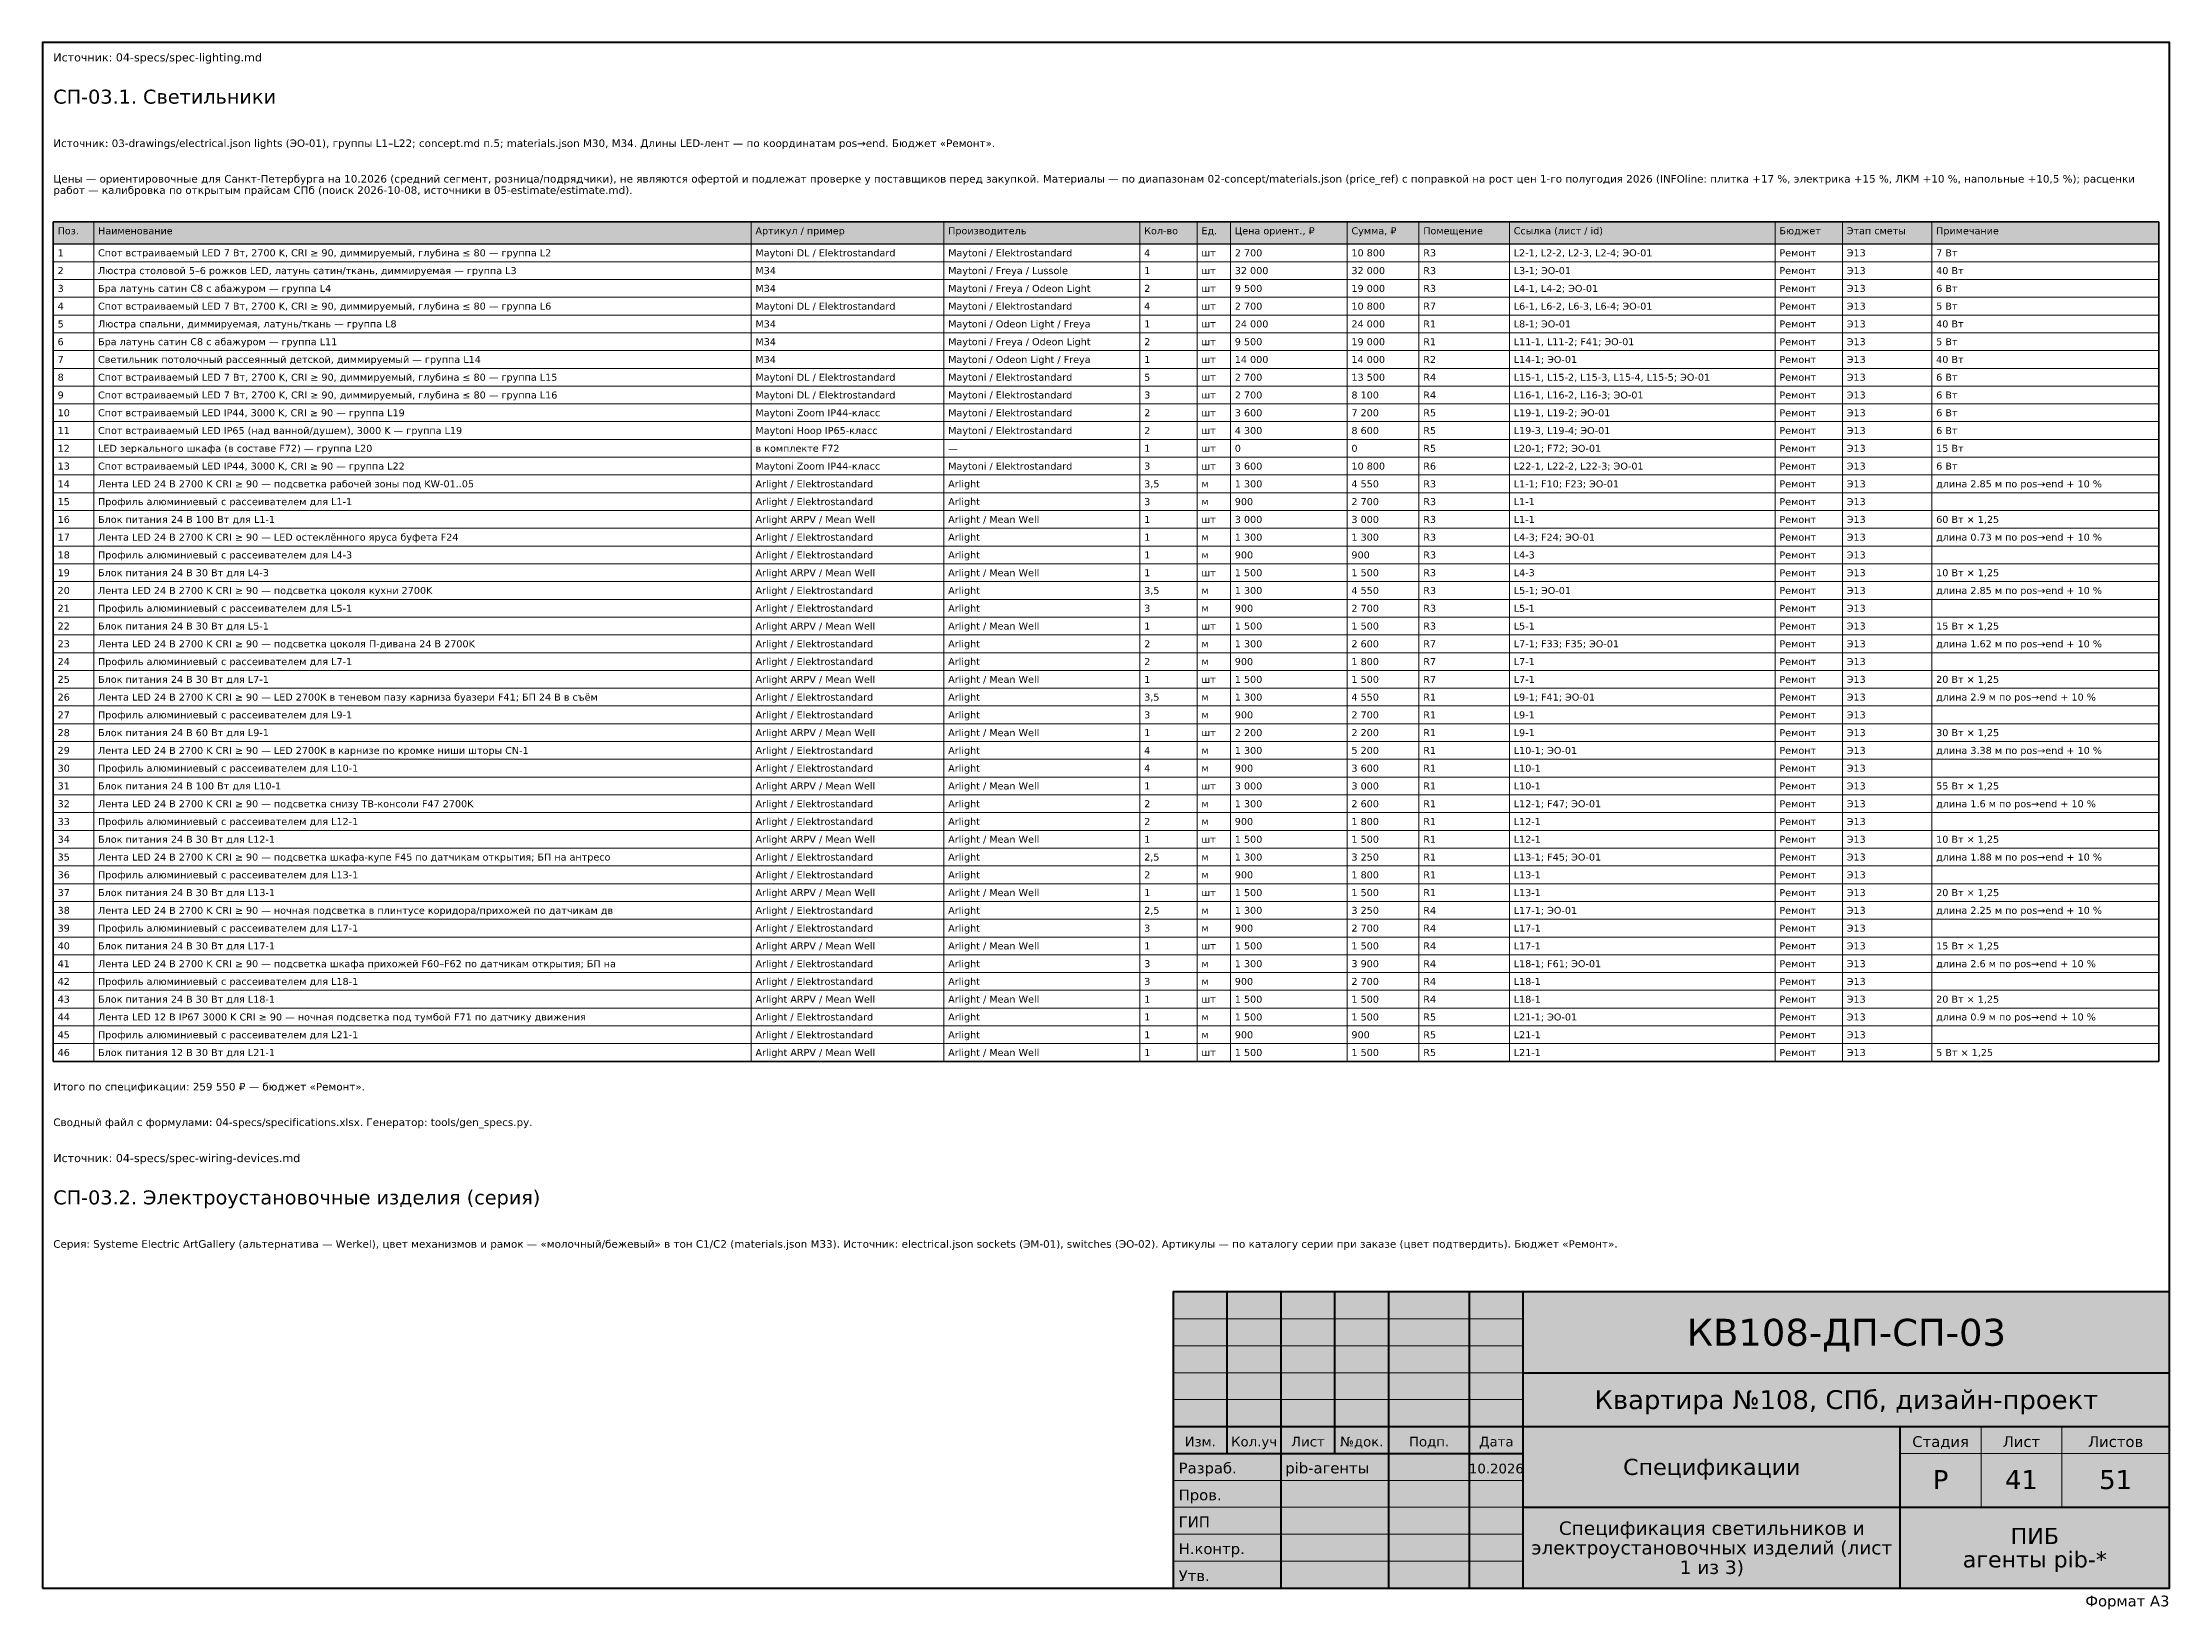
# Model space of a CAD drawing. Header units: millimetres. Extents: x 20 to 415, y 1 to 292.
import ezdxf
from ezdxf.enums import TextEntityAlignment as Align

# ---------------------------------------------------------------- set-up
doc = ezdxf.new("R2010")
doc.units = ezdxf.units.MM
doc.layers.add('FRAME', color=7, linetype='CONTINUOUS')
doc.layers.add('TEXT', color=7, linetype='CONTINUOUS')
doc.styles.add('GOST', font='DejaVuSans.ttf')

msp = doc.modelspace()

# ---------------------------------------------------------------- texts
at = {"layer": 'FRAME', "color": 7, "style": 'GOST'}
for s, height, p in [('КВ108-ДП-СП-03', 5, (355, 50)), ('Квартира №108, СПб, дизайн-проект', 3.5, (355, 38.25)), ('Изм.', 1.8, (235, 31.3)), ('Кол.уч', 1.8, (245, 31.3)), ('Лист', 1.8, (255, 31.3)), ('№док.', 1.8, (265, 31.3)), ('Подп.', 1.8, (277.5, 31.3)), ('Дата', 1.8, (290, 31.3)), ('Стадия', 2, (372.5, 31.2)), ('Лист', 2, (387.5, 31.2)), ('Листов', 2, (405, 31.2)), ('10.2026', 1.8, (290, 26.3)), ('Спецификации', 3, (330, 26)), ('Р', 3.5, (372.5, 23.4)), ('41', 3.5, (387.5, 23.4)), ('51', 3.5, (405, 23.4)), ('Спецификация светильников и', 2.5, (330, 14.88)), ('ПИБ', 3, (390, 13.18)), ('электроустановочных изделий (лист', 2.5, (330, 11.25)), ('агенты pib-*', 3, (390, 8.83)), ('1 из 3)', 2.5, (330, 7.62))]:
    msp.add_text(s, height=height, dxfattribs=at).set_placement(p, align=Align.CENTER)
for s, p in [('Разраб.', (231, 26.3)), ('pib-агенты', (250.8, 26.3)), ('Пров.', (231, 21.3)), ('ГИП', (231, 16.3)), ('Н.контр.', (231, 11.3)), ('Утв.', (231, 6.3))]:
    msp.add_text(s, height=2, dxfattribs=at).set_placement(p)
msp.add_text('Формат A3', height=2, dxfattribs=at).set_placement((415, 1.6), align=Align.RIGHT)
at = {"layer": 'TEXT', "color": 7, "style": 'GOST'}
for s, height, p in [('Источник: 04-specs/spec-lighting.md', 1.5, (22, 288.5)), ('СП-03.1. Светильники', 2.6, (22, 280.65)), ('Источник: 03-drawings/electrical.json lights (ЭО-01), группы L1–L22; concept.md п.5; materials.json M30, M34. Длины LED-лент — по координатам pos→end. Бюджет «Ремонт».', 1.4, (22, 272.6)), ('работ — калибровка по открытым прайсам СПб (поиск 2026-10-08, источники в 05-estimate/estimate.md).', 1.4, (22, 263.9)), ('Цены — ориентировочные для Санкт-Петербурга на 10.2026 (средний сегмент, розница/подрядчики), не являются офертой и подлежат проверке у поставщиков перед закупкой. Материалы — по диапазонам 02-concept/materials.json (price_ref) с поправкой на рост цен 1-го полугодия 2026 (INFOline: плитка +17 %, электрика +15 %, ЛКМ +10 %, напольные +10,5 %); расценки', 1.4, (22, 266)), ('Поз.', 1.3, (22.8, 256.4)), ('Наименование', 1.3, (30.31, 256.4)), ('Артикул / пример', 1.3, (152.4, 256.4)), ('Производитель', 1.3, (188.19, 256.4)), ('Кол-во', 1.3, (224.59, 256.4)), ('Ед.', 1.3, (235.22, 256.4)), ('Цена ориент., ₽', 1.3, (241.42, 256.4)), ('Сумма, ₽', 1.3, (263.08, 256.4)), ('Помещение', 1.3, (276.42, 256.4)), ('Ссылка (лист / id)', 1.3, (293.22, 256.4)), ('Бюджет', 1.3, (342.56, 256.4)), ('Этап сметы', 1.3, (355.07, 256.4)), ('Примечание', 1.3, (371.67, 256.4)), ('1', 1.3, (22.8, 252.3)), ('Спот встраиваемый LED 7 Вт, 2700 K, CRI ≥ 90, диммируемый, глубина ≤ 80 — группа L2', 1.3, (30.31, 252.3)), ('Maytoni DL / Elektrostandard', 1.3, (152.4, 252.3)), ('Maytoni / Elektrostandard', 1.3, (188.19, 252.3)), ('4', 1.3, (224.59, 252.3)), ('шт', 1.3, (235.22, 252.3)), ('2 700', 1.3, (241.42, 252.3)), ('10 800', 1.3, (263.08, 252.3)), ('R3', 1.3, (276.42, 252.3)), ('L2-1, L2-2, L2-3, L2-4; ЭО-01', 1.3, (293.22, 252.3)), ('Ремонт', 1.3, (342.56, 252.3)), ('Э13', 1.3, (355.07, 252.3)), ('7 Вт', 1.3, (371.67, 252.3)), ('2', 1.3, (22.8, 249)), ('Люстра столовой 5–6 рожков LED, латунь сатин/ткань, диммируемая — группа L3', 1.3, (30.31, 249)), ('M34', 1.3, (152.4, 249)), ('Maytoni / Freya / Lussole', 1.3, (188.19, 249)), ('1', 1.3, (224.59, 249)), ('шт', 1.3, (235.22, 249)), ('32 000', 1.3, (241.42, 249)), ('32 000', 1.3, (263.08, 249)), ('R3', 1.3, (276.42, 249)), ('L3-1; ЭО-01', 1.3, (293.22, 249)), ('Ремонт', 1.3, (342.56, 249)), ('Э13', 1.3, (355.07, 249)), ('40 Вт', 1.3, (371.67, 249)), ('3', 1.3, (22.8, 245.7)), ('Бра латунь сатин C8 с абажуром — группа L4', 1.3, (30.31, 245.7)), ('M34', 1.3, (152.4, 245.7)), ('Maytoni / Freya / Odeon Light', 1.3, (188.19, 245.7)), ('2', 1.3, (224.59, 245.7)), ('шт', 1.3, (235.22, 245.7)), ('9 500', 1.3, (241.42, 245.7)), ('19 000', 1.3, (263.08, 245.7)), ('R3', 1.3, (276.42, 245.7)), ('L4-1, L4-2; ЭО-01', 1.3, (293.22, 245.7)), ('Ремонт', 1.3, (342.56, 245.7)), ('Э13', 1.3, (355.07, 245.7)), ('6 Вт', 1.3, (371.67, 245.7)), ('4', 1.3, (22.8, 242.4)), ('Спот встраиваемый LED 7 Вт, 2700 K, CRI ≥ 90, диммируемый, глубина ≤ 80 — группа L6', 1.3, (30.31, 242.4)), ('Maytoni DL / Elektrostandard', 1.3, (152.4, 242.4)), ('Maytoni / Elektrostandard', 1.3, (188.19, 242.4)), ('4', 1.3, (224.59, 242.4)), ('шт', 1.3, (235.22, 242.4)), ('2 700', 1.3, (241.42, 242.4)), ('10 800', 1.3, (263.08, 242.4)), ('R7', 1.3, (276.42, 242.4)), ('L6-1, L6-2, L6-3, L6-4; ЭО-01', 1.3, (293.22, 242.4)), ('Ремонт', 1.3, (342.56, 242.4)), ('Э13', 1.3, (355.07, 242.4)), ('5 Вт', 1.3, (371.67, 242.4)), ('6', 1.3, (22.8, 235.8)), ('5', 1.3, (22.8, 239.1)), ('Люстра спальни, диммируемая, латунь/ткань — группа L8', 1.3, (30.31, 239.1)), ('Бра латунь сатин C8 с абажуром — группа L11', 1.3, (30.31, 235.8)), ('M34', 1.3, (152.4, 239.1)), ('M34', 1.3, (152.4, 235.8)), ('Maytoni / Odeon Light / Freya', 1.3, (188.19, 239.1)), ('Maytoni / Freya / Odeon Light', 1.3, (188.19, 235.8)), ('2', 1.3, (224.59, 235.8)), ('1', 1.3, (224.59, 239.1)), ('шт', 1.3, (235.22, 239.1)), ('9 500', 1.3, (241.42, 235.8)), ('24 000', 1.3, (241.42, 239.1)), ('24 000', 1.3, (263.08, 239.1)), ('19 000', 1.3, (263.08, 235.8)), ('R1', 1.3, (276.42, 239.1)), ('R1', 1.3, (276.42, 235.8)), ('L8-1; ЭО-01', 1.3, (293.22, 239.1)), ('L11-1, L11-2; F41; ЭО-01', 1.3, (293.22, 235.8)), ('Ремонт', 1.3, (342.56, 239.1)), ('Ремонт', 1.3, (342.56, 235.8)), ('Э13', 1.3, (355.07, 239.1)), ('Э13', 1.3, (355.07, 235.8)), ('40 Вт', 1.3, (371.67, 239.1)), ('5 Вт', 1.3, (371.67, 235.8)), ('7', 1.3, (22.8, 232.5)), ('Светильник потолочный рассеянный детской, диммируемый — группа L14', 1.3, (30.31, 232.5)), ('M34', 1.3, (152.4, 232.5)), ('Maytoni / Odeon Light / Freya', 1.3, (188.19, 232.5)), ('1', 1.3, (224.59, 232.5)), ('шт', 1.3, (235.22, 235.8)), ('шт', 1.3, (235.22, 232.5)), ('14 000', 1.3, (241.42, 232.5)), ('14 000', 1.3, (263.08, 232.5)), ('R2', 1.3, (276.42, 232.5)), ('L14-1; ЭО-01', 1.3, (293.22, 232.5)), ('Ремонт', 1.3, (342.56, 232.5)), ('Э13', 1.3, (355.07, 232.5)), ('40 Вт', 1.3, (371.67, 232.5)), ('8', 1.3, (22.8, 229.2)), ('Спот встраиваемый LED 7 Вт, 2700 K, CRI ≥ 90, диммируемый, глубина ≤ 80 — группа L15', 1.3, (30.31, 229.2)), ('Maytoni DL / Elektrostandard', 1.3, (152.4, 229.2)), ('Maytoni / Elektrostandard', 1.3, (188.19, 229.2)), ('5', 1.3, (224.59, 229.2)), ('шт', 1.3, (235.22, 229.2)), ('2 700', 1.3, (241.42, 229.2)), ('13 500', 1.3, (263.08, 229.2)), ('R4', 1.3, (276.42, 229.2)), ('L15-1, L15-2, L15-3, L15-4, L15-5; ЭО-01', 1.3, (293.22, 229.2)), ('Ремонт', 1.3, (342.56, 229.2)), ('Э13', 1.3, (355.07, 229.2)), ('6 Вт', 1.3, (371.67, 229.2)), ('9', 1.3, (22.8, 225.9)), ('Спот встраиваемый LED 7 Вт, 2700 K, CRI ≥ 90, диммируемый, глубина ≤ 80 — группа L16', 1.3, (30.31, 225.9)), ('Maytoni DL / Elektrostandard', 1.3, (152.4, 225.9)), ('Maytoni / Elektrostandard', 1.3, (188.19, 225.9)), ('3', 1.3, (224.59, 225.9)), ('шт', 1.3, (235.22, 225.9)), ('2 700', 1.3, (241.42, 225.9)), ('8 100', 1.3, (263.08, 225.9)), ('R4', 1.3, (276.42, 225.9)), ('L16-1, L16-2, L16-3; ЭО-01', 1.3, (293.22, 225.9)), ('Ремонт', 1.3, (342.56, 225.9)), ('Э13', 1.3, (355.07, 225.9)), ('6 Вт', 1.3, (371.67, 225.9)), ('10', 1.3, (22.8, 222.6)), ('Спот встраиваемый LED IP44, 3000 K, CRI ≥ 90 — группа L19', 1.3, (30.31, 222.6)), ('Maytoni Zoom IP44-класс', 1.3, (152.4, 222.6)), ('Maytoni / Elektrostandard', 1.3, (188.19, 222.6)), ('2', 1.3, (224.59, 222.6)), ('шт', 1.3, (235.22, 222.6)), ('3 600', 1.3, (241.42, 222.6)), ('7 200', 1.3, (263.08, 222.6)), ('R5', 1.3, (276.42, 222.6)), ('L19-1, L19-2; ЭО-01', 1.3, (293.22, 222.6)), ('Ремонт', 1.3, (342.56, 222.6)), ('Э13', 1.3, (355.07, 222.6)), ('6 Вт', 1.3, (371.67, 222.6)), ('11', 1.3, (22.8, 219.3)), ('12', 1.3, (22.8, 216)), ('Спот встраиваемый LED IP65 (над ванной/душем), 3000 K — группа L19', 1.3, (30.31, 219.3)), ('LED зеркального шкафа (в составе F72) — группа L20', 1.3, (30.31, 216)), ('в комплекте F72', 1.3, (152.4, 216)), ('Maytoni Hoop IP65-класс', 1.3, (152.4, 219.3)), ('Maytoni / Elektrostandard', 1.3, (188.19, 219.3)), ('2', 1.3, (224.59, 219.3)), ('1', 1.3, (224.59, 216)), ('шт', 1.3, (235.22, 219.3)), ('4 300', 1.3, (241.42, 219.3)), ('0', 1.3, (241.42, 216)), ('8 600', 1.3, (263.08, 219.3)), ('0', 1.3, (263.08, 216)), ('R5', 1.3, (276.42, 219.3)), ('R5', 1.3, (276.42, 216)), ('L19-3, L19-4; ЭО-01', 1.3, (293.22, 219.3)), ('L20-1; F72; ЭО-01', 1.3, (293.22, 216)), ('Ремонт', 1.3, (342.56, 219.3)), ('Ремонт', 1.3, (342.56, 216)), ('Э13', 1.3, (355.07, 219.3)), ('Э13', 1.3, (355.07, 216)), ('6 Вт', 1.3, (371.67, 219.3)), ('15 Вт', 1.3, (371.67, 216)), ('13', 1.3, (22.8, 212.7)), ('Спот встраиваемый LED IP44, 3000 K, CRI ≥ 90 — группа L22', 1.3, (30.31, 212.7)), ('Maytoni Zoom IP44-класс', 1.3, (152.4, 212.7)), ('—', 1.3, (188.19, 216)), ('Maytoni / Elektrostandard', 1.3, (188.19, 212.7)), ('3', 1.3, (224.59, 212.7)), ('шт', 1.3, (235.22, 216)), ('шт', 1.3, (235.22, 212.7)), ('3 600', 1.3, (241.42, 212.7)), ('10 800', 1.3, (263.08, 212.7)), ('R6', 1.3, (276.42, 212.7)), ('L22-1, L22-2, L22-3; ЭО-01', 1.3, (293.22, 212.7)), ('Ремонт', 1.3, (342.56, 212.7)), ('Э13', 1.3, (355.07, 212.7)), ('6 Вт', 1.3, (371.67, 212.7)), ('14', 1.3, (22.8, 209.4)), ('Лента LED 24 В 2700 K CRI ≥ 90 — подсветка рабочей зоны под KW-01..05', 1.3, (30.31, 209.4)), ('Arlight / Elektrostandard', 1.3, (152.4, 209.4)), ('Arlight', 1.3, (188.19, 209.4)), ('3,5', 1.3, (224.59, 209.4)), ('м', 1.3, (235.22, 209.4)), ('1 300', 1.3, (241.42, 209.4)), ('4 550', 1.3, (263.08, 209.4)), ('R3', 1.3, (276.42, 209.4)), ('L1-1; F10; F23; ЭО-01', 1.3, (293.22, 209.4)), ('Ремонт', 1.3, (342.56, 209.4)), ('Э13', 1.3, (355.07, 209.4)), ('длина 2.85 м по pos→end + 10 %', 1.3, (371.67, 209.4)), ('15', 1.3, (22.8, 206.1)), ('Профиль алюминиевый с рассеивателем для L1-1', 1.3, (30.31, 206.1)), ('Arlight / Elektrostandard', 1.3, (152.4, 206.1)), ('Arlight', 1.3, (188.19, 206.1)), ('3', 1.3, (224.59, 206.1)), ('м', 1.3, (235.22, 206.1)), ('900', 1.3, (241.42, 206.1)), ('2 700', 1.3, (263.08, 206.1)), ('R3', 1.3, (276.42, 206.1)), ('L1-1', 1.3, (293.22, 206.1)), ('Ремонт', 1.3, (342.56, 206.1)), ('Э13', 1.3, (355.07, 206.1)), ('16', 1.3, (22.8, 202.8)), ('Блок питания 24 В 100 Вт для L1-1', 1.3, (30.31, 202.8)), ('Arlight ARPV / Mean Well', 1.3, (152.4, 202.8)), ('Arlight / Mean Well', 1.3, (188.19, 202.8)), ('1', 1.3, (224.59, 202.8)), ('шт', 1.3, (235.22, 202.8)), ('3 000', 1.3, (241.42, 202.8)), ('3 000', 1.3, (263.08, 202.8)), ('R3', 1.3, (276.42, 202.8)), ('L1-1', 1.3, (293.22, 202.8)), ('Ремонт', 1.3, (342.56, 202.8)), ('Э13', 1.3, (355.07, 202.8)), ('60 Вт × 1,25', 1.3, (371.67, 202.8)), ('17', 1.3, (22.8, 199.5)), ('18', 1.3, (22.8, 196.2)), ('Лента LED 24 В 2700 K CRI ≥ 90 — LED остеклённого яруса буфета F24', 1.3, (30.31, 199.5)), ('Профиль алюминиевый с рассеивателем для L4-3', 1.3, (30.31, 196.2)), ('Arlight / Elektrostandard', 1.3, (152.4, 199.5)), ('Arlight / Elektrostandard', 1.3, (152.4, 196.2)), ('Arlight', 1.3, (188.19, 199.5)), ('Arlight', 1.3, (188.19, 196.2)), ('1', 1.3, (224.59, 199.5)), ('м', 1.3, (235.22, 199.5)), ('900', 1.3, (241.42, 196.2)), ('1 300', 1.3, (241.42, 199.5)), ('900', 1.3, (263.08, 196.2)), ('1 300', 1.3, (263.08, 199.5)), ('R3', 1.3, (276.42, 199.5)), ('R3', 1.3, (276.42, 196.2)), ('L4-3; F24; ЭО-01', 1.3, (293.22, 199.5)), ('L4-3', 1.3, (293.22, 196.2)), ('Ремонт', 1.3, (342.56, 199.5)), ('Э13', 1.3, (355.07, 199.5)), ('Э13', 1.3, (355.07, 196.2)), ('длина 0.73 м по pos→end + 10 %', 1.3, (371.67, 199.5)), ('19', 1.3, (22.8, 192.9)), ('Блок питания 24 В 30 Вт для L4-3', 1.3, (30.31, 192.9)), ('Arlight ARPV / Mean Well', 1.3, (152.4, 192.9)), ('Arlight / Mean Well', 1.3, (188.19, 192.9)), ('1', 1.3, (224.59, 196.2)), ('1', 1.3, (224.59, 192.9)), ('м', 1.3, (235.22, 196.2)), ('шт', 1.3, (235.22, 192.9)), ('1 500', 1.3, (241.42, 192.9)), ('1 500', 1.3, (263.08, 192.9)), ('R3', 1.3, (276.42, 192.9)), ('L4-3', 1.3, (293.22, 192.9)), ('Ремонт', 1.3, (342.56, 196.2)), ('Ремонт', 1.3, (342.56, 192.9)), ('Э13', 1.3, (355.07, 192.9)), ('10 Вт × 1,25', 1.3, (371.67, 192.9)), ('20', 1.3, (22.8, 189.6)), ('Лента LED 24 В 2700 K CRI ≥ 90 — подсветка цоколя кухни 2700K', 1.3, (30.31, 189.6)), ('Arlight / Elektrostandard', 1.3, (152.4, 189.6)), ('Arlight', 1.3, (188.19, 189.6)), ('3,5', 1.3, (224.59, 189.6)), ('м', 1.3, (235.22, 189.6)), ('1 300', 1.3, (241.42, 189.6)), ('4 550', 1.3, (263.08, 189.6)), ('R3', 1.3, (276.42, 189.6)), ('L5-1; ЭО-01', 1.3, (293.22, 189.6)), ('Ремонт', 1.3, (342.56, 189.6)), ('Э13', 1.3, (355.07, 189.6)), ('длина 2.85 м по pos→end + 10 %', 1.3, (371.67, 189.6)), ('21', 1.3, (22.8, 186.3)), ('Профиль алюминиевый с рассеивателем для L5-1', 1.3, (30.31, 186.3)), ('Arlight / Elektrostandard', 1.3, (152.4, 186.3)), ('Arlight', 1.3, (188.19, 186.3)), ('3', 1.3, (224.59, 186.3)), ('м', 1.3, (235.22, 186.3)), ('900', 1.3, (241.42, 186.3)), ('2 700', 1.3, (263.08, 186.3)), ('R3', 1.3, (276.42, 186.3)), ('L5-1', 1.3, (293.22, 186.3)), ('Ремонт', 1.3, (342.56, 186.3)), ('Э13', 1.3, (355.07, 186.3)), ('22', 1.3, (22.8, 183)), ('Блок питания 24 В 30 Вт для L5-1', 1.3, (30.31, 183)), ('Arlight ARPV / Mean Well', 1.3, (152.4, 183)), ('Arlight / Mean Well', 1.3, (188.19, 183)), ('1', 1.3, (224.59, 183)), ('шт', 1.3, (235.22, 183)), ('1 500', 1.3, (241.42, 183)), ('1 500', 1.3, (263.08, 183)), ('R3', 1.3, (276.42, 183)), ('L5-1', 1.3, (293.22, 183)), ('Ремонт', 1.3, (342.56, 183)), ('Э13', 1.3, (355.07, 183)), ('15 Вт × 1,25', 1.3, (371.67, 183)), ('23', 1.3, (22.8, 179.7)), ('Лента LED 24 В 2700 K CRI ≥ 90 — подсветка цоколя П-дивана 24 В 2700K', 1.3, (30.31, 179.7)), ('Профиль алюминиевый с рассеивателем для L7-1', 1.3, (30.31, 176.4)), ('Arlight / Elektrostandard', 1.3, (152.4, 179.7)), ('Arlight / Elektrostandard', 1.3, (152.4, 176.4)), ('Arlight', 1.3, (188.19, 179.7)), ('Arlight', 1.3, (188.19, 176.4)), ('2', 1.3, (224.59, 179.7)), ('м', 1.3, (235.22, 179.7)), ('1 300', 1.3, (241.42, 179.7)), ('2 600', 1.3, (263.08, 179.7)), ('R7', 1.3, (276.42, 179.7)), ('L7-1; F33; F35; ЭО-01', 1.3, (293.22, 179.7)), ('Ремонт', 1.3, (342.56, 179.7)), ('Э13', 1.3, (355.07, 179.7)), ('длина 1.62 м по pos→end + 10 %', 1.3, (371.67, 179.7)), ('24', 1.3, (22.8, 176.4)), ('25', 1.3, (22.8, 173.1)), ('Блок питания 24 В 30 Вт для L7-1', 1.3, (30.31, 173.1)), ('Arlight ARPV / Mean Well', 1.3, (152.4, 173.1)), ('Arlight / Mean Well', 1.3, (188.19, 173.1)), ('2', 1.3, (224.59, 176.4)), ('1', 1.3, (224.59, 173.1)), ('м', 1.3, (235.22, 176.4)), ('шт', 1.3, (235.22, 173.1)), ('900', 1.3, (241.42, 176.4)), ('1 500', 1.3, (241.42, 173.1)), ('1 800', 1.3, (263.08, 176.4)), ('1 500', 1.3, (263.08, 173.1)), ('R7', 1.3, (276.42, 176.4)), ('R7', 1.3, (276.42, 173.1)), ('L7-1', 1.3, (293.22, 176.4)), ('L7-1', 1.3, (293.22, 173.1)), ('Ремонт', 1.3, (342.56, 176.4)), ('Ремонт', 1.3, (342.56, 173.1)), ('Э13', 1.3, (355.07, 176.4)), ('Э13', 1.3, (355.07, 173.1)), ('20 Вт × 1,25', 1.3, (371.67, 173.1)), ('26', 1.3, (22.8, 169.8)), ('Лента LED 24 В 2700 K CRI ≥ 90 — LED 2700K в теневом пазу карниза буазери F41; БП 24 В в съём', 1.3, (30.31, 169.8)), ('Arlight / Elektrostandard', 1.3, (152.4, 169.8)), ('Arlight', 1.3, (188.19, 169.8)), ('3,5', 1.3, (224.59, 169.8)), ('м', 1.3, (235.22, 169.8)), ('1 300', 1.3, (241.42, 169.8)), ('4 550', 1.3, (263.08, 169.8)), ('R1', 1.3, (276.42, 169.8)), ('L9-1; F41; ЭО-01', 1.3, (293.22, 169.8)), ('Ремонт', 1.3, (342.56, 169.8)), ('Э13', 1.3, (355.07, 169.8)), ('длина 2.9 м по pos→end + 10 %', 1.3, (371.67, 169.8)), ('27', 1.3, (22.8, 166.5)), ('Профиль алюминиевый с рассеивателем для L9-1', 1.3, (30.31, 166.5)), ('Arlight / Elektrostandard', 1.3, (152.4, 166.5)), ('Arlight', 1.3, (188.19, 166.5)), ('3', 1.3, (224.59, 166.5)), ('м', 1.3, (235.22, 166.5)), ('900', 1.3, (241.42, 166.5)), ('2 700', 1.3, (263.08, 166.5)), ('R1', 1.3, (276.42, 166.5)), ('L9-1', 1.3, (293.22, 166.5)), ('Ремонт', 1.3, (342.56, 166.5)), ('Э13', 1.3, (355.07, 166.5)), ('28', 1.3, (22.8, 163.2)), ('Блок питания 24 В 60 Вт для L9-1', 1.3, (30.31, 163.2)), ('Arlight ARPV / Mean Well', 1.3, (152.4, 163.2)), ('Arlight / Mean Well', 1.3, (188.19, 163.2)), ('1', 1.3, (224.59, 163.2)), ('шт', 1.3, (235.22, 163.2)), ('2 200', 1.3, (241.42, 163.2)), ('2 200', 1.3, (263.08, 163.2)), ('R1', 1.3, (276.42, 163.2)), ('L9-1', 1.3, (293.22, 163.2)), ('Ремонт', 1.3, (342.56, 163.2)), ('Э13', 1.3, (355.07, 163.2)), ('30 Вт × 1,25', 1.3, (371.67, 163.2)), ('29', 1.3, (22.8, 159.9)), ('Лента LED 24 В 2700 K CRI ≥ 90 — LED 2700K в карнизе по кромке ниши шторы CN-1', 1.3, (30.31, 159.9)), ('Arlight / Elektrostandard', 1.3, (152.4, 159.9)), ('Arlight', 1.3, (188.19, 159.9)), ('4', 1.3, (224.59, 159.9)), ('м', 1.3, (235.22, 159.9)), ('1 300', 1.3, (241.42, 159.9)), ('5 200', 1.3, (263.08, 159.9)), ('R1', 1.3, (276.42, 159.9)), ('L10-1; ЭО-01', 1.3, (293.22, 159.9)), ('Ремонт', 1.3, (342.56, 159.9)), ('Э13', 1.3, (355.07, 159.9)), ('длина 3.38 м по pos→end + 10 %', 1.3, (371.67, 159.9)), ('30', 1.3, (22.8, 156.6)), ('31', 1.3, (22.8, 153.3)), ('Профиль алюминиевый с рассеивателем для L10-1', 1.3, (30.31, 156.6)), ('Блок питания 24 В 100 Вт для L10-1', 1.3, (30.31, 153.3)), ('Arlight / Elektrostandard', 1.3, (152.4, 156.6)), ('Arlight ARPV / Mean Well', 1.3, (152.4, 153.3)), ('Arlight', 1.3, (188.19, 156.6)), ('Arlight / Mean Well', 1.3, (188.19, 153.3)), ('4', 1.3, (224.59, 156.6)), ('1', 1.3, (224.59, 153.3)), ('м', 1.3, (235.22, 156.6)), ('шт', 1.3, (235.22, 153.3)), ('900', 1.3, (241.42, 156.6)), ('3 000', 1.3, (241.42, 153.3)), ('3 600', 1.3, (263.08, 156.6)), ('3 000', 1.3, (263.08, 153.3)), ('R1', 1.3, (276.42, 156.6)), ('R1', 1.3, (276.42, 153.3)), ('L10-1', 1.3, (293.22, 156.6)), ('L10-1', 1.3, (293.22, 153.3)), ('Ремонт', 1.3, (342.56, 156.6)), ('Ремонт', 1.3, (342.56, 153.3)), ('Э13', 1.3, (355.07, 156.6)), ('Э13', 1.3, (355.07, 153.3)), ('55 Вт × 1,25', 1.3, (371.67, 153.3)), ('32', 1.3, (22.8, 150)), ('Лента LED 24 В 2700 K CRI ≥ 90 — подсветка снизу ТВ-консоли F47 2700K', 1.3, (30.31, 150)), ('Arlight / Elektrostandard', 1.3, (152.4, 150)), ('Arlight', 1.3, (188.19, 150)), ('2', 1.3, (224.59, 150)), ('м', 1.3, (235.22, 150)), ('1 300', 1.3, (241.42, 150)), ('2 600', 1.3, (263.08, 150)), ('R1', 1.3, (276.42, 150)), ('L12-1; F47; ЭО-01', 1.3, (293.22, 150)), ('Ремонт', 1.3, (342.56, 150)), ('Э13', 1.3, (355.07, 150)), ('длина 1.6 м по pos→end + 10 %', 1.3, (371.67, 150)), ('33', 1.3, (22.8, 146.7)), ('Профиль алюминиевый с рассеивателем для L12-1', 1.3, (30.31, 146.7)), ('Arlight / Elektrostandard', 1.3, (152.4, 146.7)), ('Arlight', 1.3, (188.19, 146.7)), ('2', 1.3, (224.59, 146.7)), ('м', 1.3, (235.22, 146.7)), ('900', 1.3, (241.42, 146.7)), ('1 800', 1.3, (263.08, 146.7)), ('R1', 1.3, (276.42, 146.7)), ('L12-1', 1.3, (293.22, 146.7)), ('Ремонт', 1.3, (342.56, 146.7)), ('Э13', 1.3, (355.07, 146.7)), ('34', 1.3, (22.8, 143.4)), ('Блок питания 24 В 30 Вт для L12-1', 1.3, (30.31, 143.4)), ('Arlight ARPV / Mean Well', 1.3, (152.4, 143.4)), ('Arlight / Mean Well', 1.3, (188.19, 143.4)), ('1', 1.3, (224.59, 143.4)), ('шт', 1.3, (235.22, 143.4)), ('1 500', 1.3, (241.42, 143.4)), ('1 500', 1.3, (263.08, 143.4)), ('R1', 1.3, (276.42, 143.4)), ('L12-1', 1.3, (293.22, 143.4)), ('Ремонт', 1.3, (342.56, 143.4)), ('Э13', 1.3, (355.07, 143.4)), ('10 Вт × 1,25', 1.3, (371.67, 143.4)), ('35', 1.3, (22.8, 140.1)), ('Лента LED 24 В 2700 K CRI ≥ 90 — подсветка шкафа-купе F45 по датчикам открытия; БП на антресо', 1.3, (30.31, 140.1)), ('Arlight / Elektrostandard', 1.3, (152.4, 140.1)), ('Arlight', 1.3, (188.19, 140.1)), ('2,5', 1.3, (224.59, 140.1)), ('м', 1.3, (235.22, 140.1)), ('1 300', 1.3, (241.42, 140.1)), ('3 250', 1.3, (263.08, 140.1)), ('R1', 1.3, (276.42, 140.1)), ('L13-1; F45; ЭО-01', 1.3, (293.22, 140.1)), ('Ремонт', 1.3, (342.56, 140.1)), ('Э13', 1.3, (355.07, 140.1)), ('длина 1.88 м по pos→end + 10 %', 1.3, (371.67, 140.1)), ('36', 1.3, (22.8, 136.8)), ('37', 1.3, (22.8, 133.5)), ('Профиль алюминиевый с рассеивателем для L13-1', 1.3, (30.31, 136.8)), ('Блок питания 24 В 30 Вт для L13-1', 1.3, (30.31, 133.5)), ('Arlight / Elektrostandard', 1.3, (152.4, 136.8)), ('Arlight ARPV / Mean Well', 1.3, (152.4, 133.5)), ('Arlight', 1.3, (188.19, 136.8)), ('Arlight / Mean Well', 1.3, (188.19, 133.5)), ('2', 1.3, (224.59, 136.8)), ('1', 1.3, (224.59, 133.5)), ('м', 1.3, (235.22, 136.8)), ('шт', 1.3, (235.22, 133.5)), ('900', 1.3, (241.42, 136.8)), ('1 500', 1.3, (241.42, 133.5)), ('1 800', 1.3, (263.08, 136.8)), ('1 500', 1.3, (263.08, 133.5)), ('R1', 1.3, (276.42, 136.8)), ('R1', 1.3, (276.42, 133.5)), ('L13-1', 1.3, (293.22, 136.8)), ('L13-1', 1.3, (293.22, 133.5)), ('Ремонт', 1.3, (342.56, 136.8)), ('Ремонт', 1.3, (342.56, 133.5)), ('Э13', 1.3, (355.07, 136.8)), ('Э13', 1.3, (355.07, 133.5)), ('20 Вт × 1,25', 1.3, (371.67, 133.5)), ('38', 1.3, (22.8, 130.2)), ('Лента LED 24 В 2700 K CRI ≥ 90 — ночная подсветка в плинтусе коридора/прихожей по датчикам дв', 1.3, (30.31, 130.2)), ('Arlight / Elektrostandard', 1.3, (152.4, 130.2)), ('Arlight', 1.3, (188.19, 130.2)), ('2,5', 1.3, (224.59, 130.2)), ('м', 1.3, (235.22, 130.2)), ('1 300', 1.3, (241.42, 130.2)), ('3 250', 1.3, (263.08, 130.2)), ('R4', 1.3, (276.42, 130.2)), ('L17-1; ЭО-01', 1.3, (293.22, 130.2)), ('Ремонт', 1.3, (342.56, 130.2)), ('Э13', 1.3, (355.07, 130.2)), ('длина 2.25 м по pos→end + 10 %', 1.3, (371.67, 130.2)), ('39', 1.3, (22.8, 126.9)), ('Профиль алюминиевый с рассеивателем для L17-1', 1.3, (30.31, 126.9)), ('Arlight / Elektrostandard', 1.3, (152.4, 126.9)), ('Arlight', 1.3, (188.19, 126.9)), ('3', 1.3, (224.59, 126.9)), ('м', 1.3, (235.22, 126.9)), ('900', 1.3, (241.42, 126.9)), ('2 700', 1.3, (263.08, 126.9)), ('R4', 1.3, (276.42, 126.9)), ('L17-1', 1.3, (293.22, 126.9)), ('Ремонт', 1.3, (342.56, 126.9)), ('Э13', 1.3, (355.07, 126.9)), ('40', 1.3, (22.8, 123.6)), ('Блок питания 24 В 30 Вт для L17-1', 1.3, (30.31, 123.6)), ('Arlight ARPV / Mean Well', 1.3, (152.4, 123.6)), ('Arlight / Mean Well', 1.3, (188.19, 123.6)), ('1', 1.3, (224.59, 123.6)), ('шт', 1.3, (235.22, 123.6)), ('1 500', 1.3, (241.42, 123.6)), ('1 500', 1.3, (263.08, 123.6)), ('R4', 1.3, (276.42, 123.6)), ('L17-1', 1.3, (293.22, 123.6)), ('Ремонт', 1.3, (342.56, 123.6)), ('Э13', 1.3, (355.07, 123.6)), ('15 Вт × 1,25', 1.3, (371.67, 123.6)), ('41', 1.3, (22.8, 120.3)), ('Лента LED 24 В 2700 K CRI ≥ 90 — подсветка шкафа прихожей F60–F62 по датчикам открытия; БП на', 1.3, (30.31, 120.3)), ('Arlight / Elektrostandard', 1.3, (152.4, 120.3)), ('Arlight', 1.3, (188.19, 120.3)), ('3', 1.3, (224.59, 120.3)), ('м', 1.3, (235.22, 120.3)), ('1 300', 1.3, (241.42, 120.3)), ('3 900', 1.3, (263.08, 120.3)), ('R4', 1.3, (276.42, 120.3)), ('L18-1; F61; ЭО-01', 1.3, (293.22, 120.3)), ('Ремонт', 1.3, (342.56, 120.3)), ('Э13', 1.3, (355.07, 120.3)), ('длина 2.6 м по pos→end + 10 %', 1.3, (371.67, 120.3)), ('42', 1.3, (22.8, 117)), ('43', 1.3, (22.8, 113.7)), ('Профиль алюминиевый с рассеивателем для L18-1', 1.3, (30.31, 117)), ('Блок питания 24 В 30 Вт для L18-1', 1.3, (30.31, 113.7)), ('Arlight / Elektrostandard', 1.3, (152.4, 117)), ('Arlight ARPV / Mean Well', 1.3, (152.4, 113.7)), ('Arlight', 1.3, (188.19, 117)), ('Arlight / Mean Well', 1.3, (188.19, 113.7)), ('3', 1.3, (224.59, 117)), ('1', 1.3, (224.59, 113.7)), ('м', 1.3, (235.22, 117)), ('шт', 1.3, (235.22, 113.7)), ('900', 1.3, (241.42, 117)), ('1 500', 1.3, (241.42, 113.7)), ('2 700', 1.3, (263.08, 117)), ('1 500', 1.3, (263.08, 113.7)), ('R4', 1.3, (276.42, 117)), ('R4', 1.3, (276.42, 113.7)), ('L18-1', 1.3, (293.22, 117)), ('L18-1', 1.3, (293.22, 113.7)), ('Ремонт', 1.3, (342.56, 117)), ('Ремонт', 1.3, (342.56, 113.7)), ('Э13', 1.3, (355.07, 117)), ('Э13', 1.3, (355.07, 113.7)), ('20 Вт × 1,25', 1.3, (371.67, 113.7)), ('44', 1.3, (22.8, 110.4)), ('Лента LED 12 В IP67 3000 K CRI ≥ 90 — ночная подсветка под тумбой F71 по датчику движения', 1.3, (30.31, 110.4)), ('Arlight / Elektrostandard', 1.3, (152.4, 110.4)), ('Arlight', 1.3, (188.19, 110.4)), ('1', 1.3, (224.59, 110.4)), ('м', 1.3, (235.22, 110.4)), ('1 500', 1.3, (241.42, 110.4)), ('1 500', 1.3, (263.08, 110.4)), ('R5', 1.3, (276.42, 110.4)), ('L21-1; ЭО-01', 1.3, (293.22, 110.4)), ('Ремонт', 1.3, (342.56, 110.4)), ('Э13', 1.3, (355.07, 110.4)), ('длина 0.9 м по pos→end + 10 %', 1.3, (371.67, 110.4)), ('45', 1.3, (22.8, 107.1)), ('Профиль алюминиевый с рассеивателем для L21-1', 1.3, (30.31, 107.1)), ('Arlight / Elektrostandard', 1.3, (152.4, 107.1)), ('Arlight', 1.3, (188.19, 107.1)), ('1', 1.3, (224.59, 107.1)), ('м', 1.3, (235.22, 107.1)), ('900', 1.3, (241.42, 107.1)), ('900', 1.3, (263.08, 107.1)), ('R5', 1.3, (276.42, 107.1)), ('L21-1', 1.3, (293.22, 107.1)), ('Ремонт', 1.3, (342.56, 107.1)), ('Э13', 1.3, (355.07, 107.1)), ('46', 1.3, (22.8, 103.8)), ('Блок питания 12 В 30 Вт для L21-1', 1.3, (30.31, 103.8)), ('Arlight ARPV / Mean Well', 1.3, (152.4, 103.8)), ('Arlight / Mean Well', 1.3, (188.19, 103.8)), ('1', 1.3, (224.59, 103.8)), ('шт', 1.3, (235.22, 103.8)), ('1 500', 1.3, (241.42, 103.8)), ('1 500', 1.3, (263.08, 103.8)), ('R5', 1.3, (276.42, 103.8)), ('L21-1', 1.3, (293.22, 103.8)), ('Ремонт', 1.3, (342.56, 103.8)), ('Э13', 1.3, (355.07, 103.8)), ('5 Вт × 1,25', 1.3, (371.67, 103.8)), ('Итого по спецификации: 259 550 ₽ — бюджет «Ремонт».', 1.4, (22, 97.4)), ('Сводный файл с формулами: 04-specs/specifications.xlsx. Генератор: tools/gen_specs.py.', 1.4, (22, 90.8)), ('Источник: 04-specs/spec-wiring-devices.md', 1.5, (22, 84.1)), ('СП-03.2. Электроустановочные изделия (серия)', 2.6, (22, 76.25)), ('Серия: Systeme Electric ArtGallery (альтернатива — Werkel), цвет механизмов и рамок — «молочный/бежевый» в тон C1/C2 (materials.json M33). Источник: electrical.json sockets (ЭМ-01), switches (ЭО-02). Артикулы — по каталогу серии при заказе (цвет подтвердить). Бюджет «Ремонт».', 1.4, (22, 68.2))]:
    msp.add_text(s, height=height, dxfattribs=at).set_placement(p)

# ---------------------------------------------------------------- hatches: boundary and pattern name
at = {"layer": 'FRAME', "true_color": 0xffffff}
h = msp.add_hatch(color=7, dxfattribs=at)
h.dxf.hatch_style = 1
h.paths.add_polyline_path([(230, 5), (415, 5), (415, 60), (230, 60)])
at = {"layer": 'TEXT', "true_color": 0xe6e6e6}
h = msp.add_hatch(color=7, dxfattribs=at)
h.dxf.hatch_style = 1
h.paths.add_polyline_path([(22, 254.6), (413, 254.6), (413, 258.7), (22, 258.7)])

# ---------------------------------------------------------------- linework, layer by layer
at = {"layer": 'FRAME', "color": 7, "lineweight": 50}
for points in [[(20, 5), (415, 5), (415, 292), (20, 292)], [(230, 5), (415, 5), (415, 60), (230, 60)]]:
    msp.add_lwpolyline(points, close=True, dxfattribs=at)
for points in [[(240, 30), (240, 60)], [(250, 5), (250, 60)], [(260, 30), (260, 60)], [(270, 5), (270, 60)], [(285, 5), (285, 60)], [(295, 5), (295, 60)], [(295, 45), (415, 45)], [(230, 35), (295, 35)], [(295, 35), (415, 35)], [(365, 5), (365, 35)], [(230, 30), (295, 30)], [(295, 20), (415, 20)]]:
    msp.add_lwpolyline(points, dxfattribs=at)
at = {"layer": 'FRAME', "color": 7, "lineweight": 20}
for points in [[(230, 55), (295, 55)], [(230, 50), (295, 50)], [(230, 45), (295, 45)], [(230, 40), (295, 40)], [(380, 20), (380, 35)], [(395, 20), (395, 35)], [(365, 30), (415, 30)], [(230, 25), (295, 25)], [(230, 20), (295, 20)], [(230, 15), (295, 15)], [(230, 10), (295, 10)]]:
    msp.add_lwpolyline(points, dxfattribs=at)
at = {"layer": 'TEXT', "color": 7, "lineweight": 25}
msp.add_lwpolyline([(22, 254.6), (413, 254.6), (413, 258.7), (22, 258.7)], close=True, dxfattribs=at)
at = {"layer": 'TEXT', "color": 7, "lineweight": 15}
for points in [[(22, 258.7), (22, 254.6)], [(29.51, 258.7), (29.51, 254.6)], [(151.6, 258.7), (151.6, 254.6)], [(187.39, 258.7), (187.39, 254.6)], [(223.79, 258.7), (223.79, 254.6)], [(234.42, 258.7), (234.42, 254.6)], [(240.62, 258.7), (240.62, 254.6)], [(262.28, 258.7), (262.28, 254.6)], [(275.62, 258.7), (275.62, 254.6)], [(292.42, 258.7), (292.42, 254.6)], [(341.76, 258.7), (341.76, 254.6)], [(354.27, 258.7), (354.27, 254.6)], [(370.87, 258.7), (370.87, 254.6)], [(413, 258.7), (413, 254.6)], [(22, 254.6), (22, 251.3)], [(29.51, 254.6), (29.51, 251.3)], [(151.6, 254.6), (151.6, 251.3)], [(187.39, 254.6), (187.39, 251.3)], [(223.79, 254.6), (223.79, 251.3)], [(234.42, 254.6), (234.42, 251.3)], [(240.62, 254.6), (240.62, 251.3)], [(262.28, 254.6), (262.28, 251.3)], [(275.62, 254.6), (275.62, 251.3)], [(292.42, 254.6), (292.42, 251.3)], [(341.76, 254.6), (341.76, 251.3)], [(354.27, 254.6), (354.27, 251.3)], [(370.87, 254.6), (370.87, 251.3)], [(413, 254.6), (413, 251.3)], [(22, 251.3), (22, 248)], [(29.51, 251.3), (29.51, 248)], [(151.6, 251.3), (151.6, 248)], [(187.39, 251.3), (187.39, 248)], [(223.79, 251.3), (223.79, 248)], [(234.42, 251.3), (234.42, 248)], [(240.62, 251.3), (240.62, 248)], [(262.28, 251.3), (262.28, 248)], [(275.62, 251.3), (275.62, 248)], [(292.42, 251.3), (292.42, 248)], [(341.76, 251.3), (341.76, 248)], [(354.27, 251.3), (354.27, 248)], [(370.87, 251.3), (370.87, 248)], [(413, 251.3), (413, 248)], [(22, 248), (22, 244.7)], [(29.51, 248), (29.51, 244.7)], [(151.6, 248), (151.6, 244.7)], [(187.39, 248), (187.39, 244.7)], [(223.79, 248), (223.79, 244.7)], [(234.42, 248), (234.42, 244.7)], [(240.62, 248), (240.62, 244.7)], [(262.28, 248), (262.28, 244.7)], [(275.62, 248), (275.62, 244.7)], [(292.42, 248), (292.42, 244.7)], [(341.76, 248), (341.76, 244.7)], [(354.27, 248), (354.27, 244.7)], [(370.87, 248), (370.87, 244.7)], [(413, 248), (413, 244.7)], [(22, 244.7), (22, 241.4)], [(22, 241.4), (22, 238.1)], [(29.51, 244.7), (29.51, 241.4)], [(29.51, 241.4), (29.51, 238.1)], [(151.6, 244.7), (151.6, 241.4)], [(151.6, 241.4), (151.6, 238.1)], [(187.39, 244.7), (187.39, 241.4)], [(187.39, 241.4), (187.39, 238.1)], [(223.79, 244.7), (223.79, 241.4)], [(223.79, 241.4), (223.79, 238.1)], [(234.42, 244.7), (234.42, 241.4)], [(234.42, 241.4), (234.42, 238.1)], [(240.62, 244.7), (240.62, 241.4)], [(240.62, 241.4), (240.62, 238.1)], [(262.28, 244.7), (262.28, 241.4)], [(262.28, 241.4), (262.28, 238.1)], [(275.62, 244.7), (275.62, 241.4)], [(275.62, 241.4), (275.62, 238.1)], [(292.42, 244.7), (292.42, 241.4)], [(292.42, 241.4), (292.42, 238.1)], [(341.76, 244.7), (341.76, 241.4)], [(341.76, 241.4), (341.76, 238.1)], [(354.27, 244.7), (354.27, 241.4)], [(354.27, 241.4), (354.27, 238.1)], [(370.87, 244.7), (370.87, 241.4)], [(370.87, 241.4), (370.87, 238.1)], [(413, 244.7), (413, 241.4)], [(413, 241.4), (413, 238.1)], [(22, 238.1), (22, 234.8)], [(29.51, 238.1), (29.51, 234.8)], [(151.6, 238.1), (151.6, 234.8)], [(187.39, 238.1), (187.39, 234.8)], [(223.79, 238.1), (223.79, 234.8)], [(234.42, 238.1), (234.42, 234.8)], [(240.62, 238.1), (240.62, 234.8)], [(262.28, 238.1), (262.28, 234.8)], [(275.62, 238.1), (275.62, 234.8)], [(292.42, 238.1), (292.42, 234.8)], [(341.76, 238.1), (341.76, 234.8)], [(354.27, 238.1), (354.27, 234.8)], [(370.87, 238.1), (370.87, 234.8)], [(413, 238.1), (413, 234.8)], [(22, 234.8), (22, 231.5)], [(29.51, 234.8), (29.51, 231.5)], [(151.6, 234.8), (151.6, 231.5)], [(187.39, 234.8), (187.39, 231.5)], [(223.79, 234.8), (223.79, 231.5)], [(234.42, 234.8), (234.42, 231.5)], [(240.62, 234.8), (240.62, 231.5)], [(262.28, 234.8), (262.28, 231.5)], [(275.62, 234.8), (275.62, 231.5)], [(292.42, 234.8), (292.42, 231.5)], [(341.76, 234.8), (341.76, 231.5)], [(354.27, 234.8), (354.27, 231.5)], [(370.87, 234.8), (370.87, 231.5)], [(413, 234.8), (413, 231.5)], [(22, 231.5), (22, 228.2)], [(29.51, 231.5), (29.51, 228.2)], [(151.6, 231.5), (151.6, 228.2)], [(187.39, 231.5), (187.39, 228.2)], [(223.79, 231.5), (223.79, 228.2)], [(234.42, 231.5), (234.42, 228.2)], [(240.62, 231.5), (240.62, 228.2)], [(262.28, 231.5), (262.28, 228.2)], [(275.62, 231.5), (275.62, 228.2)], [(292.42, 231.5), (292.42, 228.2)], [(341.76, 231.5), (341.76, 228.2)], [(354.27, 231.5), (354.27, 228.2)], [(370.87, 231.5), (370.87, 228.2)], [(413, 231.5), (413, 228.2)], [(22, 228.2), (22, 224.9)], [(29.51, 228.2), (29.51, 224.9)], [(151.6, 228.2), (151.6, 224.9)], [(187.39, 228.2), (187.39, 224.9)], [(223.79, 228.2), (223.79, 224.9)], [(234.42, 228.2), (234.42, 224.9)], [(240.62, 228.2), (240.62, 224.9)], [(262.28, 228.2), (262.28, 224.9)], [(275.62, 228.2), (275.62, 224.9)], [(292.42, 228.2), (292.42, 224.9)], [(341.76, 228.2), (341.76, 224.9)], [(354.27, 228.2), (354.27, 224.9)], [(370.87, 228.2), (370.87, 224.9)], [(413, 228.2), (413, 224.9)], [(22, 224.9), (22, 221.6)], [(22, 221.6), (22, 218.3)], [(29.51, 224.9), (29.51, 221.6)], [(29.51, 221.6), (29.51, 218.3)], [(151.6, 224.9), (151.6, 221.6)], [(151.6, 221.6), (151.6, 218.3)], [(187.39, 224.9), (187.39, 221.6)], [(187.39, 221.6), (187.39, 218.3)], [(223.79, 224.9), (223.79, 221.6)], [(223.79, 221.6), (223.79, 218.3)], [(234.42, 224.9), (234.42, 221.6)], [(234.42, 221.6), (234.42, 218.3)], [(240.62, 224.9), (240.62, 221.6)], [(240.62, 221.6), (240.62, 218.3)], [(262.28, 224.9), (262.28, 221.6)], [(262.28, 221.6), (262.28, 218.3)], [(275.62, 224.9), (275.62, 221.6)], [(275.62, 221.6), (275.62, 218.3)], [(292.42, 224.9), (292.42, 221.6)], [(292.42, 221.6), (292.42, 218.3)], [(341.76, 224.9), (341.76, 221.6)], [(341.76, 221.6), (341.76, 218.3)], [(354.27, 224.9), (354.27, 221.6)], [(354.27, 221.6), (354.27, 218.3)], [(370.87, 224.9), (370.87, 221.6)], [(370.87, 221.6), (370.87, 218.3)], [(413, 224.9), (413, 221.6)], [(413, 221.6), (413, 218.3)], [(22, 218.3), (22, 215)], [(29.51, 218.3), (29.51, 215)], [(151.6, 218.3), (151.6, 215)], [(187.39, 218.3), (187.39, 215)], [(223.79, 218.3), (223.79, 215)], [(234.42, 218.3), (234.42, 215)], [(240.62, 218.3), (240.62, 215)], [(262.28, 218.3), (262.28, 215)], [(275.62, 218.3), (275.62, 215)], [(292.42, 218.3), (292.42, 215)], [(341.76, 218.3), (341.76, 215)], [(354.27, 218.3), (354.27, 215)], [(370.87, 218.3), (370.87, 215)], [(413, 218.3), (413, 215)], [(22, 215), (22, 211.7)], [(29.51, 215), (29.51, 211.7)], [(151.6, 215), (151.6, 211.7)], [(187.39, 215), (187.39, 211.7)], [(223.79, 215), (223.79, 211.7)], [(234.42, 215), (234.42, 211.7)], [(240.62, 215), (240.62, 211.7)], [(262.28, 215), (262.28, 211.7)], [(275.62, 215), (275.62, 211.7)], [(292.42, 215), (292.42, 211.7)], [(341.76, 215), (341.76, 211.7)], [(354.27, 215), (354.27, 211.7)], [(370.87, 215), (370.87, 211.7)], [(413, 215), (413, 211.7)], [(22, 211.7), (22, 208.4)], [(29.51, 211.7), (29.51, 208.4)], [(151.6, 211.7), (151.6, 208.4)], [(187.39, 211.7), (187.39, 208.4)], [(223.79, 211.7), (223.79, 208.4)], [(234.42, 211.7), (234.42, 208.4)], [(240.62, 211.7), (240.62, 208.4)], [(262.28, 211.7), (262.28, 208.4)], [(275.62, 211.7), (275.62, 208.4)], [(292.42, 211.7), (292.42, 208.4)], [(341.76, 211.7), (341.76, 208.4)], [(354.27, 211.7), (354.27, 208.4)], [(370.87, 211.7), (370.87, 208.4)], [(413, 211.7), (413, 208.4)], [(22, 208.4), (22, 205.1)], [(29.51, 208.4), (29.51, 205.1)], [(151.6, 208.4), (151.6, 205.1)], [(187.39, 208.4), (187.39, 205.1)], [(223.79, 208.4), (223.79, 205.1)], [(234.42, 208.4), (234.42, 205.1)], [(240.62, 208.4), (240.62, 205.1)], [(262.28, 208.4), (262.28, 205.1)], [(275.62, 208.4), (275.62, 205.1)], [(292.42, 208.4), (292.42, 205.1)], [(341.76, 208.4), (341.76, 205.1)], [(354.27, 208.4), (354.27, 205.1)], [(370.87, 208.4), (370.87, 205.1)], [(413, 208.4), (413, 205.1)], [(22, 205.1), (22, 201.8)], [(22, 201.8), (22, 198.5)], [(29.51, 205.1), (29.51, 201.8)], [(29.51, 201.8), (29.51, 198.5)], [(151.6, 205.1), (151.6, 201.8)], [(151.6, 201.8), (151.6, 198.5)], [(187.39, 205.1), (187.39, 201.8)], [(187.39, 201.8), (187.39, 198.5)], [(223.79, 205.1), (223.79, 201.8)], [(223.79, 201.8), (223.79, 198.5)], [(234.42, 205.1), (234.42, 201.8)], [(234.42, 201.8), (234.42, 198.5)], [(240.62, 205.1), (240.62, 201.8)], [(240.62, 201.8), (240.62, 198.5)], [(262.28, 205.1), (262.28, 201.8)], [(262.28, 201.8), (262.28, 198.5)], [(275.62, 205.1), (275.62, 201.8)], [(275.62, 201.8), (275.62, 198.5)], [(292.42, 205.1), (292.42, 201.8)], [(292.42, 201.8), (292.42, 198.5)], [(341.76, 205.1), (341.76, 201.8)], [(341.76, 201.8), (341.76, 198.5)], [(354.27, 205.1), (354.27, 201.8)], [(354.27, 201.8), (354.27, 198.5)], [(370.87, 205.1), (370.87, 201.8)], [(370.87, 201.8), (370.87, 198.5)], [(413, 205.1), (413, 201.8)], [(413, 201.8), (413, 198.5)], [(22, 198.5), (22, 195.2)], [(29.51, 198.5), (29.51, 195.2)], [(151.6, 198.5), (151.6, 195.2)], [(187.39, 198.5), (187.39, 195.2)], [(223.79, 198.5), (223.79, 195.2)], [(234.42, 198.5), (234.42, 195.2)], [(240.62, 198.5), (240.62, 195.2)], [(262.28, 198.5), (262.28, 195.2)], [(275.62, 198.5), (275.62, 195.2)], [(292.42, 198.5), (292.42, 195.2)], [(341.76, 198.5), (341.76, 195.2)], [(354.27, 198.5), (354.27, 195.2)], [(370.87, 198.5), (370.87, 195.2)], [(413, 198.5), (413, 195.2)], [(22, 195.2), (22, 191.9)], [(29.51, 195.2), (29.51, 191.9)], [(151.6, 195.2), (151.6, 191.9)], [(187.39, 195.2), (187.39, 191.9)], [(223.79, 195.2), (223.79, 191.9)], [(234.42, 195.2), (234.42, 191.9)], [(240.62, 195.2), (240.62, 191.9)], [(262.28, 195.2), (262.28, 191.9)], [(275.62, 195.2), (275.62, 191.9)], [(292.42, 195.2), (292.42, 191.9)], [(341.76, 195.2), (341.76, 191.9)], [(354.27, 195.2), (354.27, 191.9)], [(370.87, 195.2), (370.87, 191.9)], [(413, 195.2), (413, 191.9)], [(22, 191.9), (22, 188.6)], [(29.51, 191.9), (29.51, 188.6)], [(151.6, 191.9), (151.6, 188.6)], [(187.39, 191.9), (187.39, 188.6)], [(223.79, 191.9), (223.79, 188.6)], [(234.42, 191.9), (234.42, 188.6)], [(240.62, 191.9), (240.62, 188.6)], [(262.28, 191.9), (262.28, 188.6)], [(275.62, 191.9), (275.62, 188.6)], [(292.42, 191.9), (292.42, 188.6)], [(341.76, 191.9), (341.76, 188.6)], [(354.27, 191.9), (354.27, 188.6)], [(370.87, 191.9), (370.87, 188.6)], [(413, 191.9), (413, 188.6)], [(22, 188.6), (22, 185.3)], [(29.51, 188.6), (29.51, 185.3)], [(151.6, 188.6), (151.6, 185.3)], [(187.39, 188.6), (187.39, 185.3)], [(223.79, 188.6), (223.79, 185.3)], [(234.42, 188.6), (234.42, 185.3)], [(240.62, 188.6), (240.62, 185.3)], [(262.28, 188.6), (262.28, 185.3)], [(275.62, 188.6), (275.62, 185.3)], [(292.42, 188.6), (292.42, 185.3)], [(341.76, 188.6), (341.76, 185.3)], [(354.27, 188.6), (354.27, 185.3)], [(370.87, 188.6), (370.87, 185.3)], [(413, 188.6), (413, 185.3)], [(22, 185.3), (22, 182)], [(22, 182), (22, 178.7)], [(29.51, 185.3), (29.51, 182)], [(29.51, 182), (29.51, 178.7)], [(151.6, 185.3), (151.6, 182)], [(151.6, 182), (151.6, 178.7)], [(187.39, 185.3), (187.39, 182)], [(187.39, 182), (187.39, 178.7)], [(223.79, 185.3), (223.79, 182)], [(223.79, 182), (223.79, 178.7)], [(234.42, 185.3), (234.42, 182)], [(234.42, 182), (234.42, 178.7)], [(240.62, 185.3), (240.62, 182)], [(240.62, 182), (240.62, 178.7)], [(262.28, 185.3), (262.28, 182)], [(262.28, 182), (262.28, 178.7)], [(275.62, 185.3), (275.62, 182)], [(275.62, 182), (275.62, 178.7)], [(292.42, 185.3), (292.42, 182)], [(292.42, 182), (292.42, 178.7)], [(341.76, 185.3), (341.76, 182)], [(341.76, 182), (341.76, 178.7)], [(354.27, 185.3), (354.27, 182)], [(354.27, 182), (354.27, 178.7)], [(370.87, 185.3), (370.87, 182)], [(370.87, 182), (370.87, 178.7)], [(413, 185.3), (413, 182)], [(413, 182), (413, 178.7)], [(22, 178.7), (22, 175.4)], [(29.51, 178.7), (29.51, 175.4)], [(151.6, 178.7), (151.6, 175.4)], [(187.39, 178.7), (187.39, 175.4)], [(223.79, 178.7), (223.79, 175.4)], [(234.42, 178.7), (234.42, 175.4)], [(240.62, 178.7), (240.62, 175.4)], [(262.28, 178.7), (262.28, 175.4)], [(275.62, 178.7), (275.62, 175.4)], [(292.42, 178.7), (292.42, 175.4)], [(341.76, 178.7), (341.76, 175.4)], [(354.27, 178.7), (354.27, 175.4)], [(370.87, 178.7), (370.87, 175.4)], [(413, 178.7), (413, 175.4)], [(22, 175.4), (22, 172.1)], [(29.51, 175.4), (29.51, 172.1)], [(151.6, 175.4), (151.6, 172.1)], [(187.39, 175.4), (187.39, 172.1)], [(223.79, 175.4), (223.79, 172.1)], [(234.42, 175.4), (234.42, 172.1)], [(240.62, 175.4), (240.62, 172.1)], [(262.28, 175.4), (262.28, 172.1)], [(275.62, 175.4), (275.62, 172.1)], [(292.42, 175.4), (292.42, 172.1)], [(341.76, 175.4), (341.76, 172.1)], [(354.27, 175.4), (354.27, 172.1)], [(370.87, 175.4), (370.87, 172.1)], [(413, 175.4), (413, 172.1)], [(22, 172.1), (22, 168.8)], [(29.51, 172.1), (29.51, 168.8)], [(151.6, 172.1), (151.6, 168.8)], [(187.39, 172.1), (187.39, 168.8)], [(223.79, 172.1), (223.79, 168.8)], [(234.42, 172.1), (234.42, 168.8)], [(240.62, 172.1), (240.62, 168.8)], [(262.28, 172.1), (262.28, 168.8)], [(275.62, 172.1), (275.62, 168.8)], [(292.42, 172.1), (292.42, 168.8)], [(341.76, 172.1), (341.76, 168.8)], [(354.27, 172.1), (354.27, 168.8)], [(370.87, 172.1), (370.87, 168.8)], [(413, 172.1), (413, 168.8)], [(22, 168.8), (22, 165.5)], [(29.51, 168.8), (29.51, 165.5)], [(151.6, 168.8), (151.6, 165.5)], [(187.39, 168.8), (187.39, 165.5)], [(223.79, 168.8), (223.79, 165.5)], [(234.42, 168.8), (234.42, 165.5)], [(240.62, 168.8), (240.62, 165.5)], [(262.28, 168.8), (262.28, 165.5)], [(275.62, 168.8), (275.62, 165.5)], [(292.42, 168.8), (292.42, 165.5)], [(341.76, 168.8), (341.76, 165.5)], [(354.27, 168.8), (354.27, 165.5)], [(370.87, 168.8), (370.87, 165.5)], [(413, 168.8), (413, 165.5)], [(22, 165.5), (22, 162.2)], [(22, 162.2), (22, 158.9)], [(29.51, 165.5), (29.51, 162.2)], [(29.51, 162.2), (29.51, 158.9)], [(151.6, 165.5), (151.6, 162.2)], [(151.6, 162.2), (151.6, 158.9)], [(187.39, 165.5), (187.39, 162.2)], [(187.39, 162.2), (187.39, 158.9)], [(223.79, 165.5), (223.79, 162.2)], [(223.79, 162.2), (223.79, 158.9)], [(234.42, 165.5), (234.42, 162.2)], [(234.42, 162.2), (234.42, 158.9)], [(240.62, 165.5), (240.62, 162.2)], [(240.62, 162.2), (240.62, 158.9)], [(262.28, 165.5), (262.28, 162.2)], [(262.28, 162.2), (262.28, 158.9)], [(275.62, 165.5), (275.62, 162.2)], [(275.62, 162.2), (275.62, 158.9)], [(292.42, 165.5), (292.42, 162.2)], [(292.42, 162.2), (292.42, 158.9)], [(341.76, 165.5), (341.76, 162.2)], [(341.76, 162.2), (341.76, 158.9)], [(354.27, 165.5), (354.27, 162.2)], [(354.27, 162.2), (354.27, 158.9)], [(370.87, 165.5), (370.87, 162.2)], [(370.87, 162.2), (370.87, 158.9)], [(413, 165.5), (413, 162.2)], [(413, 162.2), (413, 158.9)], [(22, 158.9), (22, 155.6)], [(29.51, 158.9), (29.51, 155.6)], [(151.6, 158.9), (151.6, 155.6)], [(187.39, 158.9), (187.39, 155.6)], [(223.79, 158.9), (223.79, 155.6)], [(234.42, 158.9), (234.42, 155.6)], [(240.62, 158.9), (240.62, 155.6)], [(262.28, 158.9), (262.28, 155.6)], [(275.62, 158.9), (275.62, 155.6)], [(292.42, 158.9), (292.42, 155.6)], [(341.76, 158.9), (341.76, 155.6)], [(354.27, 158.9), (354.27, 155.6)], [(370.87, 158.9), (370.87, 155.6)], [(413, 158.9), (413, 155.6)], [(22, 155.6), (22, 152.3)], [(29.51, 155.6), (29.51, 152.3)], [(151.6, 155.6), (151.6, 152.3)], [(187.39, 155.6), (187.39, 152.3)], [(223.79, 155.6), (223.79, 152.3)], [(234.42, 155.6), (234.42, 152.3)], [(240.62, 155.6), (240.62, 152.3)], [(262.28, 155.6), (262.28, 152.3)], [(275.62, 155.6), (275.62, 152.3)], [(292.42, 155.6), (292.42, 152.3)], [(341.76, 155.6), (341.76, 152.3)], [(354.27, 155.6), (354.27, 152.3)], [(370.87, 155.6), (370.87, 152.3)], [(413, 155.6), (413, 152.3)], [(22, 152.3), (22, 149)], [(29.51, 152.3), (29.51, 149)], [(151.6, 152.3), (151.6, 149)], [(187.39, 152.3), (187.39, 149)], [(223.79, 152.3), (223.79, 149)], [(234.42, 152.3), (234.42, 149)], [(240.62, 152.3), (240.62, 149)], [(262.28, 152.3), (262.28, 149)], [(275.62, 152.3), (275.62, 149)], [(292.42, 152.3), (292.42, 149)], [(341.76, 152.3), (341.76, 149)], [(354.27, 152.3), (354.27, 149)], [(370.87, 152.3), (370.87, 149)], [(413, 152.3), (413, 149)], [(22, 149), (22, 145.7)], [(29.51, 149), (29.51, 145.7)], [(151.6, 149), (151.6, 145.7)], [(187.39, 149), (187.39, 145.7)], [(223.79, 149), (223.79, 145.7)], [(234.42, 149), (234.42, 145.7)], [(240.62, 149), (240.62, 145.7)], [(262.28, 149), (262.28, 145.7)], [(275.62, 149), (275.62, 145.7)], [(292.42, 149), (292.42, 145.7)], [(341.76, 149), (341.76, 145.7)], [(354.27, 149), (354.27, 145.7)], [(370.87, 149), (370.87, 145.7)], [(413, 149), (413, 145.7)], [(22, 145.7), (22, 142.4)], [(22, 142.4), (22, 139.1)], [(29.51, 145.7), (29.51, 142.4)], [(29.51, 142.4), (29.51, 139.1)], [(151.6, 145.7), (151.6, 142.4)], [(151.6, 142.4), (151.6, 139.1)], [(187.39, 145.7), (187.39, 142.4)], [(187.39, 142.4), (187.39, 139.1)], [(223.79, 145.7), (223.79, 142.4)], [(223.79, 142.4), (223.79, 139.1)], [(234.42, 145.7), (234.42, 142.4)], [(234.42, 142.4), (234.42, 139.1)], [(240.62, 145.7), (240.62, 142.4)], [(240.62, 142.4), (240.62, 139.1)], [(262.28, 145.7), (262.28, 142.4)], [(262.28, 142.4), (262.28, 139.1)], [(275.62, 145.7), (275.62, 142.4)], [(275.62, 142.4), (275.62, 139.1)], [(292.42, 145.7), (292.42, 142.4)], [(292.42, 142.4), (292.42, 139.1)], [(341.76, 145.7), (341.76, 142.4)], [(341.76, 142.4), (341.76, 139.1)], [(354.27, 145.7), (354.27, 142.4)], [(354.27, 142.4), (354.27, 139.1)], [(370.87, 145.7), (370.87, 142.4)], [(370.87, 142.4), (370.87, 139.1)], [(413, 145.7), (413, 142.4)], [(413, 142.4), (413, 139.1)], [(22, 139.1), (22, 135.8)], [(29.51, 139.1), (29.51, 135.8)], [(151.6, 139.1), (151.6, 135.8)], [(187.39, 139.1), (187.39, 135.8)], [(223.79, 139.1), (223.79, 135.8)], [(234.42, 139.1), (234.42, 135.8)], [(240.62, 139.1), (240.62, 135.8)], [(262.28, 139.1), (262.28, 135.8)], [(275.62, 139.1), (275.62, 135.8)], [(292.42, 139.1), (292.42, 135.8)], [(341.76, 139.1), (341.76, 135.8)], [(354.27, 139.1), (354.27, 135.8)], [(370.87, 139.1), (370.87, 135.8)], [(413, 139.1), (413, 135.8)], [(22, 135.8), (22, 132.5)], [(29.51, 135.8), (29.51, 132.5)], [(151.6, 135.8), (151.6, 132.5)], [(187.39, 135.8), (187.39, 132.5)], [(223.79, 135.8), (223.79, 132.5)], [(234.42, 135.8), (234.42, 132.5)], [(240.62, 135.8), (240.62, 132.5)], [(262.28, 135.8), (262.28, 132.5)], [(275.62, 135.8), (275.62, 132.5)], [(292.42, 135.8), (292.42, 132.5)], [(341.76, 135.8), (341.76, 132.5)], [(354.27, 135.8), (354.27, 132.5)], [(370.87, 135.8), (370.87, 132.5)], [(413, 135.8), (413, 132.5)], [(22, 132.5), (22, 129.2)], [(29.51, 132.5), (29.51, 129.2)], [(151.6, 132.5), (151.6, 129.2)], [(187.39, 132.5), (187.39, 129.2)], [(223.79, 132.5), (223.79, 129.2)], [(234.42, 132.5), (234.42, 129.2)], [(240.62, 132.5), (240.62, 129.2)], [(262.28, 132.5), (262.28, 129.2)], [(275.62, 132.5), (275.62, 129.2)], [(292.42, 132.5), (292.42, 129.2)], [(341.76, 132.5), (341.76, 129.2)], [(354.27, 132.5), (354.27, 129.2)], [(370.87, 132.5), (370.87, 129.2)], [(413, 132.5), (413, 129.2)], [(22, 129.2), (22, 125.9)], [(29.51, 129.2), (29.51, 125.9)], [(151.6, 129.2), (151.6, 125.9)], [(187.39, 129.2), (187.39, 125.9)], [(223.79, 129.2), (223.79, 125.9)], [(234.42, 129.2), (234.42, 125.9)], [(240.62, 129.2), (240.62, 125.9)], [(262.28, 129.2), (262.28, 125.9)], [(275.62, 129.2), (275.62, 125.9)], [(292.42, 129.2), (292.42, 125.9)], [(341.76, 129.2), (341.76, 125.9)], [(354.27, 129.2), (354.27, 125.9)], [(370.87, 129.2), (370.87, 125.9)], [(413, 129.2), (413, 125.9)], [(22, 125.9), (22, 122.6)], [(22, 122.6), (22, 119.3)], [(29.51, 125.9), (29.51, 122.6)], [(29.51, 122.6), (29.51, 119.3)], [(151.6, 125.9), (151.6, 122.6)], [(151.6, 122.6), (151.6, 119.3)], [(187.39, 125.9), (187.39, 122.6)], [(187.39, 122.6), (187.39, 119.3)], [(223.79, 125.9), (223.79, 122.6)], [(223.79, 122.6), (223.79, 119.3)], [(234.42, 125.9), (234.42, 122.6)], [(234.42, 122.6), (234.42, 119.3)], [(240.62, 125.9), (240.62, 122.6)], [(240.62, 122.6), (240.62, 119.3)], [(262.28, 125.9), (262.28, 122.6)], [(262.28, 122.6), (262.28, 119.3)], [(275.62, 125.9), (275.62, 122.6)], [(275.62, 122.6), (275.62, 119.3)], [(292.42, 125.9), (292.42, 122.6)], [(292.42, 122.6), (292.42, 119.3)], [(341.76, 125.9), (341.76, 122.6)], [(341.76, 122.6), (341.76, 119.3)], [(354.27, 125.9), (354.27, 122.6)], [(354.27, 122.6), (354.27, 119.3)], [(370.87, 125.9), (370.87, 122.6)], [(370.87, 122.6), (370.87, 119.3)], [(413, 125.9), (413, 122.6)], [(413, 122.6), (413, 119.3)], [(22, 119.3), (22, 116)], [(29.51, 119.3), (29.51, 116)], [(151.6, 119.3), (151.6, 116)], [(187.39, 119.3), (187.39, 116)], [(223.79, 119.3), (223.79, 116)], [(234.42, 119.3), (234.42, 116)], [(240.62, 119.3), (240.62, 116)], [(262.28, 119.3), (262.28, 116)], [(275.62, 119.3), (275.62, 116)], [(292.42, 119.3), (292.42, 116)], [(341.76, 119.3), (341.76, 116)], [(354.27, 119.3), (354.27, 116)], [(370.87, 119.3), (370.87, 116)], [(413, 119.3), (413, 116)], [(22, 116), (22, 112.7)], [(29.51, 116), (29.51, 112.7)], [(151.6, 116), (151.6, 112.7)], [(187.39, 116), (187.39, 112.7)], [(223.79, 116), (223.79, 112.7)], [(234.42, 116), (234.42, 112.7)], [(240.62, 116), (240.62, 112.7)], [(262.28, 116), (262.28, 112.7)], [(275.62, 116), (275.62, 112.7)], [(292.42, 116), (292.42, 112.7)], [(341.76, 116), (341.76, 112.7)], [(354.27, 116), (354.27, 112.7)], [(370.87, 116), (370.87, 112.7)], [(413, 116), (413, 112.7)], [(22, 112.7), (22, 109.4)], [(29.51, 112.7), (29.51, 109.4)], [(151.6, 112.7), (151.6, 109.4)], [(187.39, 112.7), (187.39, 109.4)], [(223.79, 112.7), (223.79, 109.4)], [(234.42, 112.7), (234.42, 109.4)], [(240.62, 112.7), (240.62, 109.4)], [(262.28, 112.7), (262.28, 109.4)], [(275.62, 112.7), (275.62, 109.4)], [(292.42, 112.7), (292.42, 109.4)], [(341.76, 112.7), (341.76, 109.4)], [(354.27, 112.7), (354.27, 109.4)], [(370.87, 112.7), (370.87, 109.4)], [(413, 112.7), (413, 109.4)], [(22, 109.4), (22, 106.1)], [(29.51, 109.4), (29.51, 106.1)], [(151.6, 109.4), (151.6, 106.1)], [(187.39, 109.4), (187.39, 106.1)], [(223.79, 109.4), (223.79, 106.1)], [(234.42, 109.4), (234.42, 106.1)], [(240.62, 109.4), (240.62, 106.1)], [(262.28, 109.4), (262.28, 106.1)], [(275.62, 109.4), (275.62, 106.1)], [(292.42, 109.4), (292.42, 106.1)], [(341.76, 109.4), (341.76, 106.1)], [(354.27, 109.4), (354.27, 106.1)], [(370.87, 109.4), (370.87, 106.1)], [(413, 109.4), (413, 106.1)], [(22, 106.1), (22, 102.8)], [(29.51, 106.1), (29.51, 102.8)], [(151.6, 106.1), (151.6, 102.8)], [(187.39, 106.1), (187.39, 102.8)], [(223.79, 106.1), (223.79, 102.8)], [(234.42, 106.1), (234.42, 102.8)], [(240.62, 106.1), (240.62, 102.8)], [(262.28, 106.1), (262.28, 102.8)], [(275.62, 106.1), (275.62, 102.8)], [(292.42, 106.1), (292.42, 102.8)], [(341.76, 106.1), (341.76, 102.8)], [(354.27, 106.1), (354.27, 102.8)], [(370.87, 106.1), (370.87, 102.8)], [(413, 106.1), (413, 102.8)]]:
    msp.add_lwpolyline(points, dxfattribs=at)
at = {"layer": 'TEXT', "color": 7, "lineweight": 35}
msp.add_lwpolyline([(22, 102.8), (413, 102.8), (413, 258.7), (22, 258.7)], close=True, dxfattribs=at)
at = {"layer": 'TEXT', "color": 7, "lineweight": 15}
for points in [[(22, 251.3), (413, 251.3), (413, 254.6), (22, 254.6)], [(22, 248), (413, 248), (413, 251.3), (22, 251.3)], [(22, 244.7), (413, 244.7), (413, 248), (22, 248)], [(22, 241.4), (413, 241.4), (413, 244.7), (22, 244.7)], [(22, 238.1), (413, 238.1), (413, 241.4), (22, 241.4)], [(22, 234.8), (413, 234.8), (413, 238.1), (22, 238.1)], [(22, 231.5), (413, 231.5), (413, 234.8), (22, 234.8)], [(22, 228.2), (413, 228.2), (413, 231.5), (22, 231.5)], [(22, 224.9), (413, 224.9), (413, 228.2), (22, 228.2)], [(22, 221.6), (413, 221.6), (413, 224.9), (22, 224.9)], [(22, 218.3), (413, 218.3), (413, 221.6), (22, 221.6)], [(22, 215), (413, 215), (413, 218.3), (22, 218.3)], [(22, 211.7), (413, 211.7), (413, 215), (22, 215)], [(22, 208.4), (413, 208.4), (413, 211.7), (22, 211.7)], [(22, 205.1), (413, 205.1), (413, 208.4), (22, 208.4)], [(22, 201.8), (413, 201.8), (413, 205.1), (22, 205.1)], [(22, 198.5), (413, 198.5), (413, 201.8), (22, 201.8)], [(22, 195.2), (413, 195.2), (413, 198.5), (22, 198.5)], [(22, 191.9), (413, 191.9), (413, 195.2), (22, 195.2)], [(22, 188.6), (413, 188.6), (413, 191.9), (22, 191.9)], [(22, 185.3), (413, 185.3), (413, 188.6), (22, 188.6)], [(22, 182), (413, 182), (413, 185.3), (22, 185.3)], [(22, 178.7), (413, 178.7), (413, 182), (22, 182)], [(22, 175.4), (413, 175.4), (413, 178.7), (22, 178.7)], [(22, 172.1), (413, 172.1), (413, 175.4), (22, 175.4)], [(22, 168.8), (413, 168.8), (413, 172.1), (22, 172.1)], [(22, 165.5), (413, 165.5), (413, 168.8), (22, 168.8)], [(22, 162.2), (413, 162.2), (413, 165.5), (22, 165.5)], [(22, 158.9), (413, 158.9), (413, 162.2), (22, 162.2)], [(22, 155.6), (413, 155.6), (413, 158.9), (22, 158.9)], [(22, 152.3), (413, 152.3), (413, 155.6), (22, 155.6)], [(22, 149), (413, 149), (413, 152.3), (22, 152.3)], [(22, 145.7), (413, 145.7), (413, 149), (22, 149)], [(22, 142.4), (413, 142.4), (413, 145.7), (22, 145.7)], [(22, 139.1), (413, 139.1), (413, 142.4), (22, 142.4)], [(22, 135.8), (413, 135.8), (413, 139.1), (22, 139.1)], [(22, 132.5), (413, 132.5), (413, 135.8), (22, 135.8)], [(22, 129.2), (413, 129.2), (413, 132.5), (22, 132.5)], [(22, 125.9), (413, 125.9), (413, 129.2), (22, 129.2)], [(22, 122.6), (413, 122.6), (413, 125.9), (22, 125.9)], [(22, 119.3), (413, 119.3), (413, 122.6), (22, 122.6)], [(22, 116), (413, 116), (413, 119.3), (22, 119.3)], [(22, 112.7), (413, 112.7), (413, 116), (22, 116)], [(22, 109.4), (413, 109.4), (413, 112.7), (22, 112.7)], [(22, 106.1), (413, 106.1), (413, 109.4), (22, 109.4)], [(22, 102.8), (413, 102.8), (413, 106.1), (22, 106.1)]]:
    msp.add_lwpolyline(points, close=True, dxfattribs=at)

msp.set_redraw_order([(e.dxf.handle, doc.entitydb.next_handle()) for e in msp.query("TEXT MTEXT ATTDEF DIMENSION ARC_DIMENSION")])  # texts and dimensions are drawn at this point

doc.saveas('drawing.dxf')
